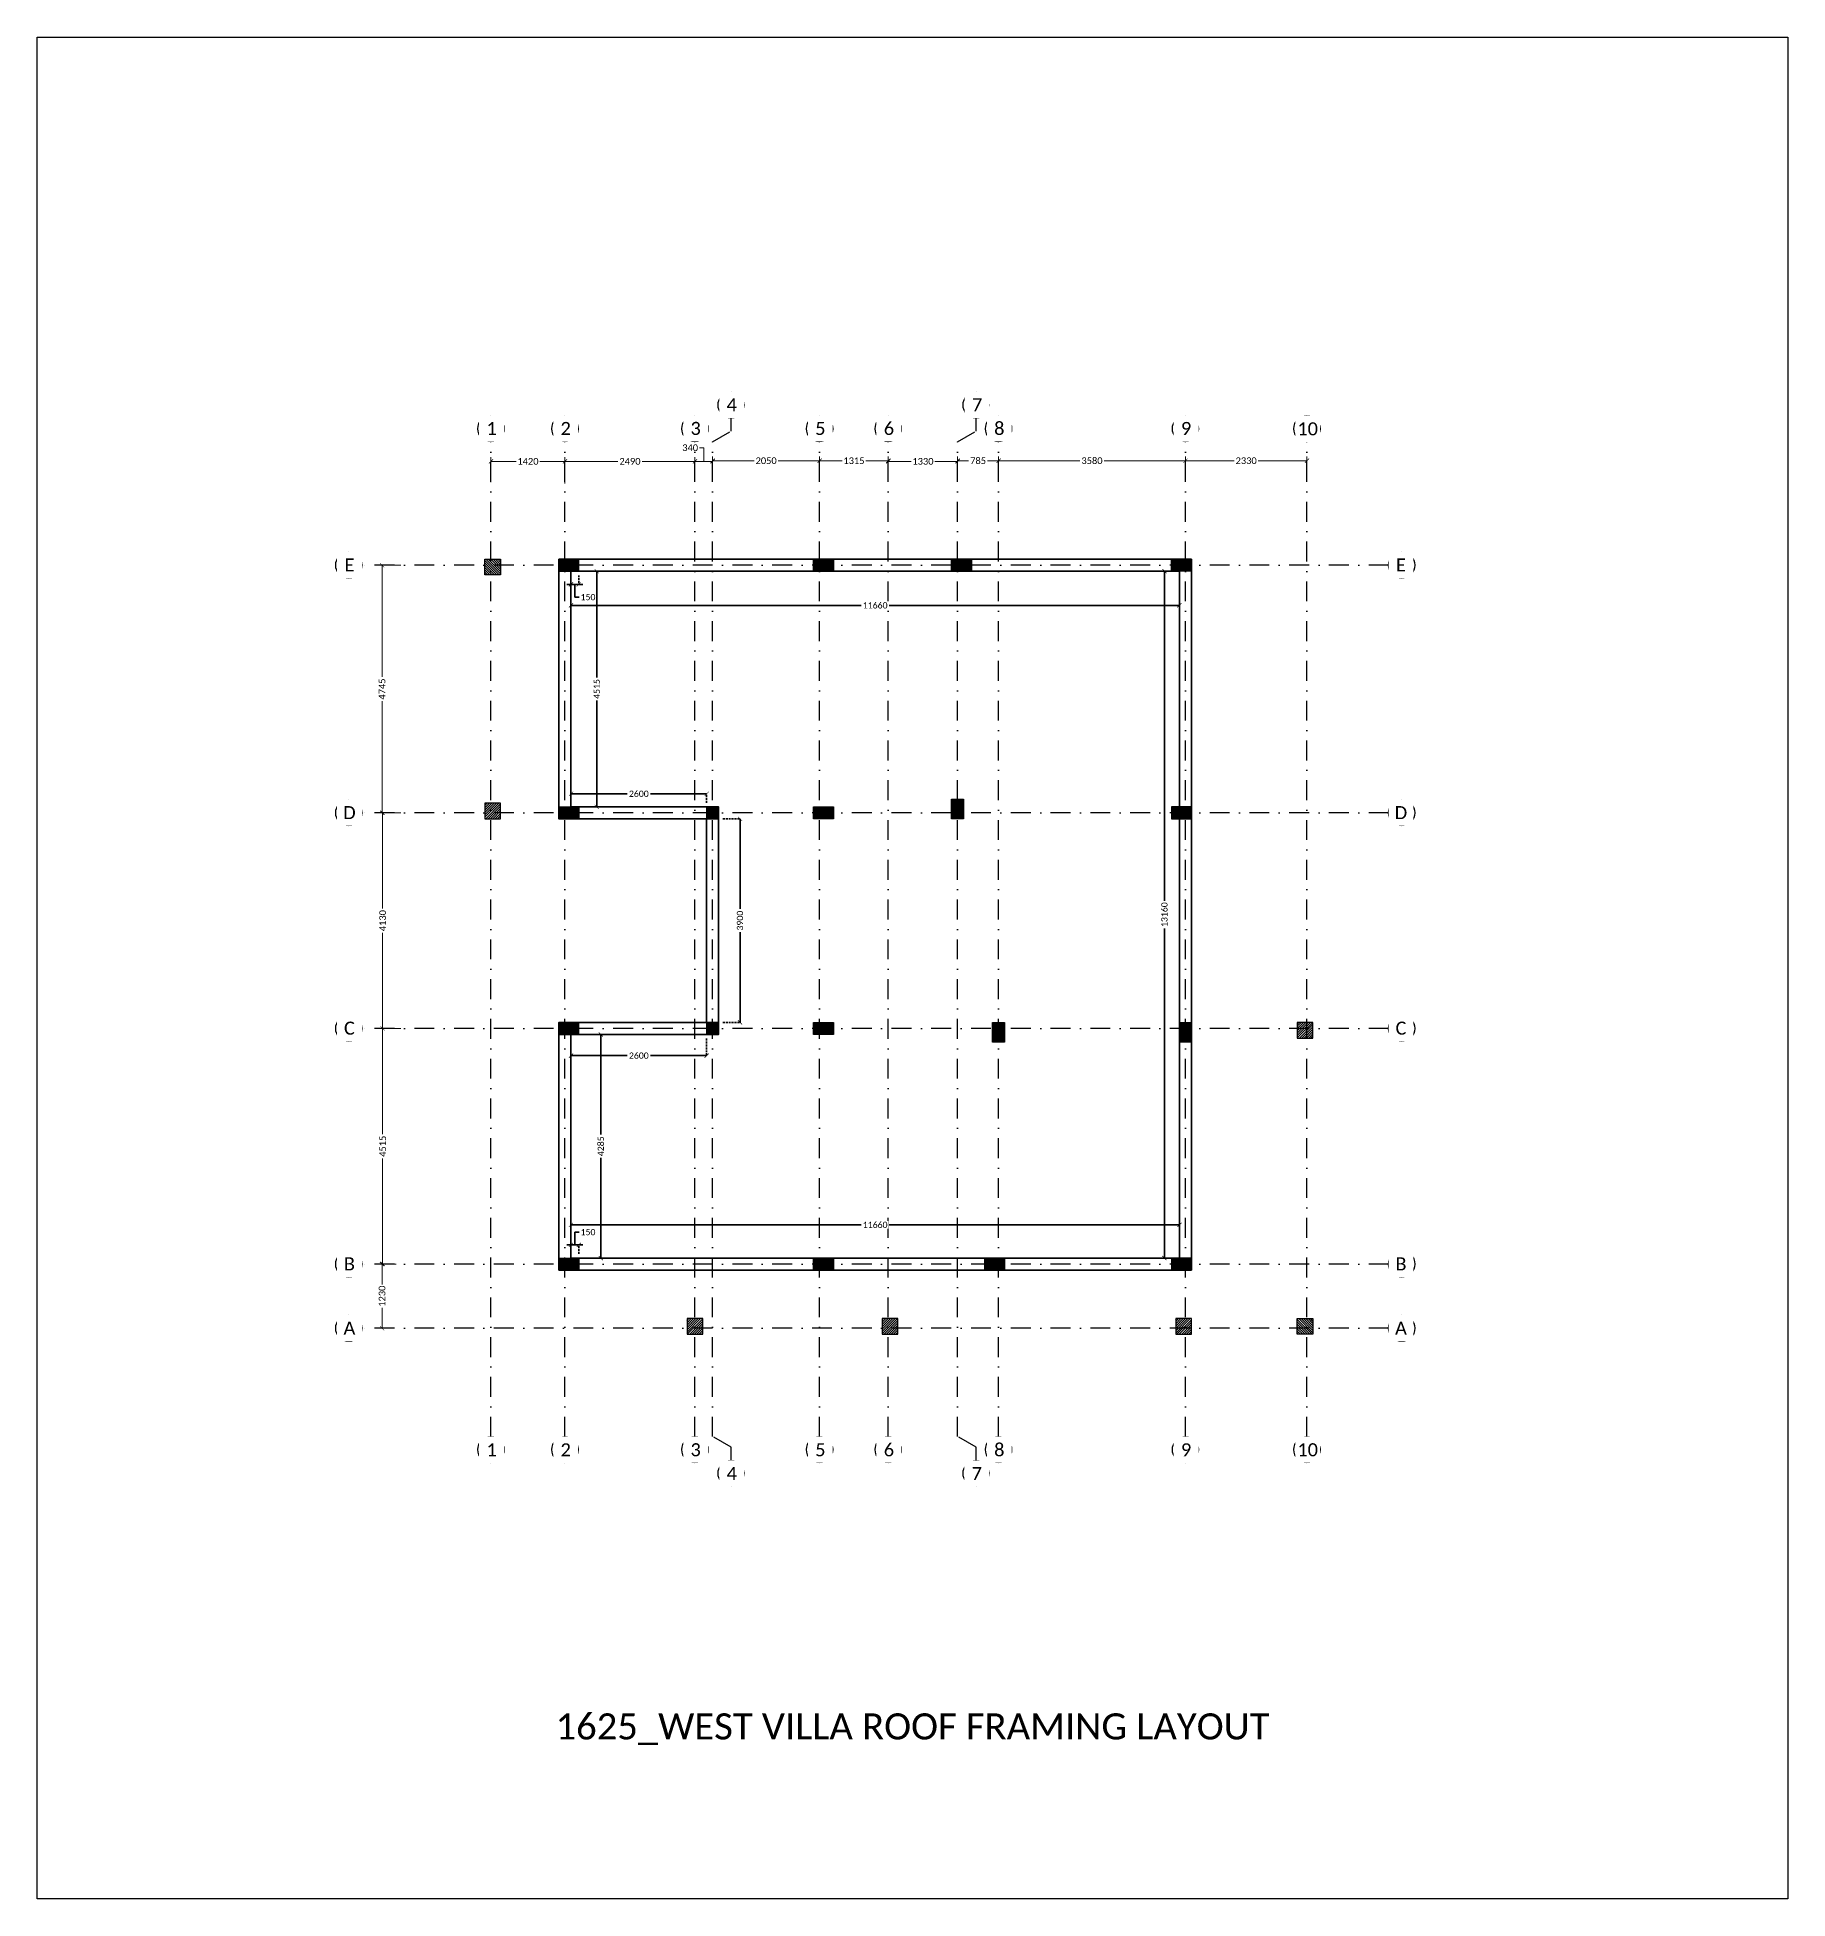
# Model space of a CAD drawing. Header units: millimetres. Extents: x -10000 to 124200, y -12045 to 23620.
# Drawn here: x 57100 to 90650, y -12045 to 23620 of the extents above; entities that cross this region are included whole.
import ezdxf

# ---------------------------------------------------------------- set-up
doc = ezdxf.new("R2010")
doc.units = ezdxf.units.MM
doc.header["$LTSCALE"] = 150
doc.linetypes.add('3BHK-W(SB)$0$HIDDEN', pattern=[0.375, 0.25, -0.125])
doc.linetypes.add('DASHDOTX2', pattern=[50.8, 25.4, -12.7, 0, -12.7])
for name, color, linetype in [('ad-Column', 3, 'Continuous'), ('ad-Column Hatch', 125, 'Continuous'), ('ad-Grid', 8, 'DASHDOTX2'), ('ad-RCC', 3, 'Continuous'), ('ad-RCC Hatch', 125, 'Continuous'), ('ad-Text', 7, 'Continuous'), ('ad-Text main', 7, 'Continuous')]:
    doc.layers.add(name, color=color, linetype=linetype)
doc.layers.add('ad-Dimension', color=5, linetype='Continuous', lineweight=0, true_color=0x0000ff)
doc.layers.add('ad-Framing', color=30, linetype='Continuous', lineweight=35, true_color=0xff7f00)
doc.styles.add('ROMANS-TITLE', font='arial.ttf', dxfattribs={"width": 0.8})
doc.styles.get("Standard").update_dxf_attribs({"font": 'calibril.ttf'})
doc.dimstyles.new('A-75-DIM-INT (Framing)', dxfattribs={"dimscale": 100, "dimtxt": 1.5, "dimasz": 1, "dimexe": 0, "dimexo": 0, "dimgap": 0.5, "dimtad": 0, "dimdec": 0, "dimdsep": 46, "dimtxsty": 'ROMANS-TITLE', "dimblk": 'ARCHTICK', "dimcen": 0.025, "dimclrd": 5, "dimclre": 5, "dimclrt": 256, "dimazin": 2, "dimtfac": 1, "dimtdec": 0, "dimtmove": 1, "dimatfit": 0, "dimldrblk": 'ARCHTICK', "dimfxl": 1, "dimtfill": 1, "dimtolj": 1, "dimtzin": 0, "dimarcsym": 0})

msp = doc.modelspace()

# ---------------------------------------------------------------- texts
at = {"layer": 'ad-Text', "insert": (73875, -8795), "char_height": 500, "width": 15117.12, "attachment_point": 5}
msp.add_mtext('\\pxt25;1625_WEST VILLA ROOF FRAMING LAYOUT', dxfattribs=at)

# ---------------------------------------------------------------- blocks, each defined once
blk = doc.blocks.new('A$Ca5209d01')
at = {"layer": 'ad-Framing'}
for points in [[(0, 0), (12120, 0), (12120, -13620), (0, -13620), (0, -8875), (2830, -8875), (2830, -4975), (0, -4975)], [(230, -230), (11890, -230), (11890, -13390), (230, -13390), (230, -9105), (3060, -9105), (3060, -4745), (230, -4745)]]:
    blk.add_lwpolyline(points, close=True, dxfattribs=at)
blk = doc.blocks.new('_ArchTick')
at = {"color": 0, "linetype": 'ByBlock', "const_width": 0.15}
blk.add_lwpolyline([(-0.5, -0.5), (0.5, 0.5)], dxfattribs=at)
blk = doc.blocks.new('*D79')
at = {"layer": 'ad-Dimension', "lineweight": -2, "transparency": 16777216}
for p, q in [((0, -253), (-80, -253)), ((75, -253), (75, -497)), ((150, -253), (230, -253)), ((75, -497), (155, -497))]:
    blk.add_line(p, q, dxfattribs=at)
at = {"layer": 'ad-Dimension', "linetype": '3BHK-W(SB)$0$HIDDEN', "lineweight": -2, "transparency": 16777216}
for p, q in [((0, -80), (0, -253)), ((150, -80), (150, -253))]:
    blk.add_line(p, q, dxfattribs=at)
at = {"layer": 'Defpoints', "color": 0, "transparency": 16777216}
for p in [(0, 0), (150, 0)]:
    blk.add_point(p, dxfattribs=at)
at = {"layer": 'ad-Dimension', "transparency": 16777216, "insert": (326, -497), "char_height": 120, "attachment_point": 5, "bg_fill": 3, "box_fill_scale": 1.1, "bg_fill_color": 256, "bg_fill_true_color": 13158600, "bg_fill_transparency": 0}
blk.add_mtext('\\A1;150', dxfattribs=at)
at = {"layer": 'ad-Dimension', "lineweight": -2, "transparency": 16777216}
blk.add_line((150, -253), (0, -253), dxfattribs=at)
blk.add_line((150, -253), (0, -253), dxfattribs=at)
at = {"layer": 'Defpoints', "color": 0, "transparency": 16777216}
blk.add_point((0, -253), dxfattribs=at)
at = {"layer": 'ad-Dimension', "lineweight": -2, "transparency": 16777216, "xscale": 80, "yscale": 80, "zscale": 80}
blk.add_blockref('_ArchTick', (0, -253), dxfattribs=at)
at = {"layer": 'ad-Dimension', "lineweight": -2, "transparency": 16777216, "xscale": 80, "yscale": 80, "zscale": 80, "rotation": 180}
blk.add_blockref('_ArchTick', (150, -253), dxfattribs=at)
blk = doc.blocks.new('*D80')
at = {"layer": 'ad-Dimension', "lineweight": -2, "transparency": 16777216}
for p, q in [((75, -12907), (75, -12663)), ((75, -12663), (155, -12663)), ((0, -12907), (-80, -12907)), ((150, -12907), (230, -12907))]:
    blk.add_line(p, q, dxfattribs=at)
at = {"layer": 'ad-Dimension', "linetype": '3BHK-W(SB)$0$HIDDEN', "lineweight": -2, "transparency": 16777216}
for p, q in [((0, -13080), (0, -12907)), ((150, -13080), (150, -12907))]:
    blk.add_line(p, q, dxfattribs=at)
at = {"layer": 'Defpoints', "color": 0, "transparency": 16777216}
for p in [(0, -13160), (150, -13160)]:
    blk.add_point(p, dxfattribs=at)
at = {"layer": 'ad-Dimension', "transparency": 16777216, "insert": (326, -12663), "char_height": 120, "attachment_point": 5, "bg_fill": 3, "box_fill_scale": 1.1, "bg_fill_color": 256, "bg_fill_true_color": 13158600, "bg_fill_transparency": 0}
blk.add_mtext('\\A1;150', dxfattribs=at)
at = {"layer": 'ad-Dimension', "lineweight": -2, "transparency": 16777216}
blk.add_line((150, -12907), (0, -12907), dxfattribs=at)
blk.add_line((150, -12907), (0, -12907), dxfattribs=at)
at = {"layer": 'Defpoints', "color": 0, "transparency": 16777216}
blk.add_point((0, -12907), dxfattribs=at)
at = {"layer": 'ad-Dimension', "lineweight": -2, "transparency": 16777216, "xscale": 80, "yscale": 80, "zscale": 80}
blk.add_blockref('_ArchTick', (0, -12907), dxfattribs=at)
at = {"layer": 'ad-Dimension', "lineweight": -2, "transparency": 16777216, "xscale": 80, "yscale": 80, "zscale": 80, "rotation": 180}
blk.add_blockref('_ArchTick', (150, -12907), dxfattribs=at)
blk = doc.blocks.new('*D81')
at = {"layer": 'ad-Dimension', "linetype": '3BHK-W(SB)$0$HIDDEN', "lineweight": -2, "transparency": 16777216}
for p, q in [((0, -80), (0, -655)), ((11660, -80), (11660, -655))]:
    blk.add_line(p, q, dxfattribs=at)
at = {"layer": 'ad-Dimension', "lineweight": -2, "transparency": 16777216}
for p, q in [((0, -655), (5563, -655)), ((11660, -655), (6097, -655))]:
    blk.add_line(p, q, dxfattribs=at)
at = {"layer": 'Defpoints', "color": 0, "transparency": 16777216}
for p in [(0, 0), (11660, 0), (0, -655)]:
    blk.add_point(p, dxfattribs=at)
at = {"layer": 'ad-Dimension', "lineweight": -2, "transparency": 16777216, "xscale": 80, "yscale": 80, "zscale": 80, "rotation": 180}
blk.add_blockref('_ArchTick', (0, -655), dxfattribs=at)
at = {"layer": 'ad-Dimension', "lineweight": -2, "transparency": 16777216, "xscale": 80, "yscale": 80, "zscale": 80}
blk.add_blockref('_ArchTick', (11660, -655), dxfattribs=at)
at = {"layer": 'ad-Dimension', "transparency": 16777216, "insert": (5830, -655), "char_height": 120, "attachment_point": 5, "bg_fill": 3, "box_fill_scale": 1.1, "bg_fill_color": 256, "bg_fill_true_color": 13158600, "bg_fill_transparency": 0}
blk.add_mtext('\\A1;11660', dxfattribs=at)
blk = doc.blocks.new('*D82')
at = {"layer": 'ad-Dimension', "linetype": '3BHK-W(SB)$0$HIDDEN', "lineweight": -2, "transparency": 16777216}
for p, q in [((11580, 0), (11373, 0)), ((11580, -13160), (11373, -13160))]:
    blk.add_line(p, q, dxfattribs=at)
at = {"layer": 'ad-Dimension', "lineweight": -2, "transparency": 16777216}
for p, q in [((11373, 0), (11373, -6313)), ((11373, -13160), (11373, -6847))]:
    blk.add_line(p, q, dxfattribs=at)
at = {"layer": 'Defpoints', "color": 0, "transparency": 16777216}
for p in [(11660, 0), (11373, -13160), (11660, -13160)]:
    blk.add_point(p, dxfattribs=at)
at = {"layer": 'ad-Dimension', "lineweight": -2, "transparency": 16777216, "xscale": 80, "yscale": 80, "zscale": 80}
for p, rotation in [((11373, 0), 90), ((11373, -13160), 270)]:
    blk.add_blockref('_ArchTick', p, dxfattribs=dict(at, rotation=rotation))
at = {"layer": 'ad-Dimension', "transparency": 16777216, "insert": (11373, -6580), "char_height": 120, "attachment_point": 5, "rotation": 90, "bg_fill": 3, "box_fill_scale": 1.1, "bg_fill_color": 256, "bg_fill_true_color": 13158600, "bg_fill_transparency": 0}
blk.add_mtext('\\A1;13160', dxfattribs=at)
blk = doc.blocks.new('*D83')
at = {"layer": 'ad-Dimension', "linetype": '3BHK-W(SB)$0$HIDDEN', "lineweight": -2, "transparency": 16777216}
for p, q in [((0, -13080), (0, -12524)), ((11660, -13080), (11660, -12524))]:
    blk.add_line(p, q, dxfattribs=at)
at = {"layer": 'ad-Dimension', "lineweight": -2, "transparency": 16777216}
for p, q in [((0, -12524), (5563, -12524)), ((11660, -12524), (6097, -12524))]:
    blk.add_line(p, q, dxfattribs=at)
at = {"layer": 'Defpoints', "color": 0, "transparency": 16777216}
for p in [(11660, -12524), (0, -13160), (11660, -13160)]:
    blk.add_point(p, dxfattribs=at)
at = {"layer": 'ad-Dimension', "lineweight": -2, "transparency": 16777216, "xscale": 80, "yscale": 80, "zscale": 80, "rotation": 180}
blk.add_blockref('_ArchTick', (0, -12524), dxfattribs=at)
at = {"layer": 'ad-Dimension', "lineweight": -2, "transparency": 16777216, "xscale": 80, "yscale": 80, "zscale": 80}
blk.add_blockref('_ArchTick', (11660, -12524), dxfattribs=at)
at = {"layer": 'ad-Dimension', "transparency": 16777216, "insert": (5830, -12524), "char_height": 120, "attachment_point": 5, "bg_fill": 3, "box_fill_scale": 1.1, "bg_fill_color": 256, "bg_fill_true_color": 13158600, "bg_fill_transparency": 0}
blk.add_mtext('\\A1;11660', dxfattribs=at)
blk = doc.blocks.new('*D84')
at = {"layer": 'ad-Dimension', "linetype": '3BHK-W(SB)$0$HIDDEN', "lineweight": -2, "transparency": 16777216}
for p, q in [((80, -8875), (571, -8875)), ((80, -13160), (571, -13160))]:
    blk.add_line(p, q, dxfattribs=at)
at = {"layer": 'ad-Dimension', "lineweight": -2, "transparency": 16777216}
for p, q in [((571, -8875), (571, -10795)), ((571, -13160), (571, -11240))]:
    blk.add_line(p, q, dxfattribs=at)
at = {"layer": 'Defpoints', "color": 0, "transparency": 16777216}
for p in [(0, -8875), (0, -13160), (571, -13160)]:
    blk.add_point(p, dxfattribs=at)
at = {"layer": 'ad-Dimension', "lineweight": -2, "transparency": 16777216, "xscale": 80, "yscale": 80, "zscale": 80}
for p, rotation in [((571, -8875), 90), ((571, -13160), 270)]:
    blk.add_blockref('_ArchTick', p, dxfattribs=dict(at, rotation=rotation))
at = {"layer": 'ad-Dimension', "transparency": 16777216, "insert": (571, -11018), "char_height": 120, "attachment_point": 5, "rotation": 90, "bg_fill": 3, "box_fill_scale": 1.1, "bg_fill_color": 256, "bg_fill_true_color": 13158600, "bg_fill_transparency": 0}
blk.add_mtext('\\A1;4285', dxfattribs=at)
blk = doc.blocks.new('*D85')
at = {"layer": 'ad-Dimension', "linetype": '3BHK-W(SB)$0$HIDDEN', "lineweight": -2, "transparency": 16777216}
for p, q in [((0, -8955), (0, -9282)), ((2600, -8955), (2600, -9282))]:
    blk.add_line(p, q, dxfattribs=at)
at = {"layer": 'ad-Dimension', "lineweight": -2, "transparency": 16777216}
for p, q in [((0, -9282), (1078, -9282)), ((2600, -9282), (1522, -9282))]:
    blk.add_line(p, q, dxfattribs=at)
at = {"layer": 'Defpoints', "color": 0, "transparency": 16777216}
for p in [(0, -8875), (2600, -8875), (2600, -9282)]:
    blk.add_point(p, dxfattribs=at)
at = {"layer": 'ad-Dimension', "lineweight": -2, "transparency": 16777216, "xscale": 80, "yscale": 80, "zscale": 80, "rotation": 180}
blk.add_blockref('_ArchTick', (0, -9282), dxfattribs=at)
at = {"layer": 'ad-Dimension', "lineweight": -2, "transparency": 16777216, "xscale": 80, "yscale": 80, "zscale": 80}
blk.add_blockref('_ArchTick', (2600, -9282), dxfattribs=at)
at = {"layer": 'ad-Dimension', "transparency": 16777216, "insert": (1300, -9282), "char_height": 120, "attachment_point": 5, "bg_fill": 3, "box_fill_scale": 1.1, "bg_fill_color": 256, "bg_fill_true_color": 13158600, "bg_fill_transparency": 0}
blk.add_mtext('\\A1;2600', dxfattribs=at)
blk = doc.blocks.new('*D86')
at = {"layer": 'ad-Dimension', "linetype": '3BHK-W(SB)$0$HIDDEN', "lineweight": -2, "transparency": 16777216}
for p, q in [((2910, -4745), (3239, -4745)), ((2910, -8645), (3239, -8645))]:
    blk.add_line(p, q, dxfattribs=at)
at = {"layer": 'ad-Dimension', "lineweight": -2, "transparency": 16777216}
for p, q in [((3239, -4745), (3239, -6472)), ((3239, -8645), (3239, -6918))]:
    blk.add_line(p, q, dxfattribs=at)
at = {"layer": 'Defpoints', "color": 0, "transparency": 16777216}
for p in [(2830, -4745), (3239, -4745), (2830, -8645)]:
    blk.add_point(p, dxfattribs=at)
at = {"layer": 'ad-Dimension', "lineweight": -2, "transparency": 16777216, "xscale": 80, "yscale": 80, "zscale": 80}
for p, rotation in [((3239, -4745), 90), ((3239, -8645), 270)]:
    blk.add_blockref('_ArchTick', p, dxfattribs=dict(at, rotation=rotation))
at = {"layer": 'ad-Dimension', "transparency": 16777216, "insert": (3239, -6695), "char_height": 120, "attachment_point": 5, "rotation": 90, "bg_fill": 3, "box_fill_scale": 1.1, "bg_fill_color": 256, "bg_fill_true_color": 13158600, "bg_fill_transparency": 0}
blk.add_mtext('\\A1;3900', dxfattribs=at)
blk = doc.blocks.new('*D87')
at = {"layer": 'ad-Dimension', "linetype": '3BHK-W(SB)$0$HIDDEN', "lineweight": -2, "transparency": 16777216}
for p, q in [((0, -4435), (0, -4265)), ((2600, -4435), (2600, -4265))]:
    blk.add_line(p, q, dxfattribs=at)
at = {"layer": 'ad-Dimension', "lineweight": -2, "transparency": 16777216}
for p, q in [((0, -4265), (1078, -4265)), ((2600, -4265), (1522, -4265))]:
    blk.add_line(p, q, dxfattribs=at)
at = {"layer": 'Defpoints', "color": 0, "transparency": 16777216}
for p in [(2600, -4265), (0, -4515), (2600, -4515)]:
    blk.add_point(p, dxfattribs=at)
at = {"layer": 'ad-Dimension', "lineweight": -2, "transparency": 16777216, "xscale": 80, "yscale": 80, "zscale": 80, "rotation": 180}
blk.add_blockref('_ArchTick', (0, -4265), dxfattribs=at)
at = {"layer": 'ad-Dimension', "lineweight": -2, "transparency": 16777216, "xscale": 80, "yscale": 80, "zscale": 80}
blk.add_blockref('_ArchTick', (2600, -4265), dxfattribs=at)
at = {"layer": 'ad-Dimension', "transparency": 16777216, "insert": (1300, -4265), "char_height": 120, "attachment_point": 5, "bg_fill": 3, "box_fill_scale": 1.1, "bg_fill_color": 256, "bg_fill_true_color": 13158600, "bg_fill_transparency": 0}
blk.add_mtext('\\A1;2600', dxfattribs=at)
blk = doc.blocks.new('*D88')
at = {"layer": 'ad-Dimension', "linetype": '3BHK-W(SB)$0$HIDDEN', "lineweight": -2, "transparency": 16777216}
for p, q in [((80, 0), (493, 0)), ((80, -4515), (493, -4515))]:
    blk.add_line(p, q, dxfattribs=at)
at = {"layer": 'ad-Dimension', "lineweight": -2, "transparency": 16777216}
for p, q in [((493, 0), (493, -2035)), ((493, -4515), (493, -2480))]:
    blk.add_line(p, q, dxfattribs=at)
at = {"layer": 'Defpoints', "color": 0, "transparency": 16777216}
for p in [(0, 0), (493, 0), (0, -4515)]:
    blk.add_point(p, dxfattribs=at)
at = {"layer": 'ad-Dimension', "lineweight": -2, "transparency": 16777216, "xscale": 80, "yscale": 80, "zscale": 80}
for p, rotation in [((493, 0), 90), ((493, -4515), 270)]:
    blk.add_blockref('_ArchTick', p, dxfattribs=dict(at, rotation=rotation))
at = {"layer": 'ad-Dimension', "transparency": 16777216, "insert": (493, -2257), "char_height": 120, "attachment_point": 5, "rotation": 90, "bg_fill": 3, "box_fill_scale": 1.1, "bg_fill_color": 256, "bg_fill_true_color": 13158600, "bg_fill_transparency": 0}
blk.add_mtext('\\A1;4515', dxfattribs=at)
blk = doc.blocks.new('zw$6AA0')
at = {"layer": 'ad-Column Hatch', "transparency": 33554687}
h = blk.add_hatch(color=256, dxfattribs=at)
h.dxf.hatch_style = 1
h.paths.add_polyline_path([(0, -230), (380, -230), (380, 0), (0, 0)])
at = {"layer": 'ad-Column'}
blk.add_lwpolyline([(0, -230), (380, -230), (380, 0), (0, 0)], close=True, dxfattribs=at)
blk = doc.blocks.new('zw$C199')
at = {"layer": 'ad-Column Hatch', "transparency": 33554687}
h = blk.add_hatch(color=256, dxfattribs=at)
h.dxf.hatch_style = 1
h.paths.add_polyline_path([(0, 0), (230, 0), (230, 230), (0, 230)])
at = {"layer": 'ad-Column'}
blk.add_lwpolyline([(0, 0), (230, 0), (230, 230), (0, 230)], close=True, dxfattribs=at)
blk = doc.blocks.new('A$C42b14ea2')
at = {"layer": 'ad-RCC Hatch', "transparency": 33554687}
h = blk.add_hatch(dxfattribs=at)
h.set_pattern_fill('ANSI31', color=256, scale=10)
h.set_pattern_definition([(45, (13250, 8645), (-22.45064, 22.45064), [])])
h.paths.add_polyline_path([(0, 0), (300, 0), (300, 300), (0, 300)])
at = {"layer": 'ad-RCC'}
blk.add_lwpolyline([(0, 0), (300, 0), (300, 300), (0, 300)], close=True, dxfattribs=at)
blk = doc.blocks.new('1625W_Columns')
at = {"layer": 'ad-Column'}
for name, p, rotation in [('zw$6AA0', (0, 13620), 359.9999999999993), ('zw$C199', (2830, 8645), 359.9999999999999), ('zw$6AA0', (12120, 8645), 179.9999999999998), ('zw$6AA0', (0, 4745), 359.9999999999993), ('zw$C199', (2830, 4515), 359.9999999999999), ('zw$6AA0', (12120, 0), 179.9999999999998)]:
    blk.add_blockref(name, p, dxfattribs=dict(at, rotation=rotation))
at = {"layer": 'ad-Column', "xscale": -1}
for p, rotation in [((5260, 13620), 359.9999999999999), ((7905, 13620), 359.9999999999999), ((12120, 13620), 359.9999999999999), ((7755, 8645), 270), ((0, 8645), 179.9999999999999), ((5260, 8875), 359.9999999999999), ((4880, 4515), 180), ((8540, 4365), 270), ((12120, 4365), 270), ((0, 0), 179.9999999999999), ((4880, 0), 180), ((8160, 0), 180)]:
    blk.add_blockref('zw$6AA0', p, dxfattribs=dict(at, rotation=rotation))
at = {"layer": 'ad-RCC', "xscale": -1, "rotation": 180}
blk.add_blockref('A$C42b14ea2', (-1420, 13620), dxfattribs=at)
at = {"layer": 'ad-RCC'}
for p in [(-1420, 8645), (2455, -1230), (6195, -1230), (11820, -1230)]:
    blk.add_blockref('A$C42b14ea2', p, dxfattribs=at)
at = {"layer": 'ad-RCC', "rotation": 180}
blk.add_blockref('A$C42b14ea2', (14450, 4745), dxfattribs=at)
at = {"layer": 'ad-RCC', "xscale": -1}
blk.add_blockref('A$C42b14ea2', (14450, -1230), dxfattribs=at)
blk = doc.blocks.new('*D233')
at = {"layer": 'ad-Dimension', "lineweight": -2}
for p, q in [((115, 15070), (115, 15574)), ((115, 15494), (1128, 15494)), ((2605, 15494), (1592, 15494)), ((2605, 15194), (2605, 15574))]:
    blk.add_line(p, q, dxfattribs=at)
at = {"layer": 'Defpoints', "color": 0}
for p in [(2605, 15494), (115, 14990), (2605, 15114)]:
    blk.add_point(p, dxfattribs=at)
at = {"layer": 'ad-Dimension', "lineweight": -2, "xscale": 80, "yscale": 80, "zscale": 80, "rotation": 180}
blk.add_blockref('_ArchTick', (115, 15494), dxfattribs=at)
at = {"layer": 'ad-Dimension', "lineweight": -2, "xscale": 80, "yscale": 80, "zscale": 80}
blk.add_blockref('_ArchTick', (2605, 15494), dxfattribs=at)
at = {"layer": 'ad-Dimension', "insert": (1360, 15494), "char_height": 128, "attachment_point": 5, "bg_fill": 3, "box_fill_scale": 1.1, "bg_fill_color": 257, "bg_fill_transparency": 0}
blk.add_mtext('\\A1;2490', dxfattribs=at)
blk = doc.blocks.new('*D234')
at = {"layer": 'ad-Dimension', "lineweight": -2}
for p, q in [((2695, 15755), (2775, 15755)), ((2775, 15755), (2775, 15494)), ((2605, 15171), (2605, 15574)), ((2605, 15494), (2945, 15494)), ((2945, 15194), (2945, 15574))]:
    blk.add_line(p, q, dxfattribs=at)
at = {"layer": 'Defpoints', "color": 0}
for p in [(2945, 15494), (2605, 15091), (2945, 15114)]:
    blk.add_point(p, dxfattribs=at)
at = {"layer": 'ad-Dimension', "lineweight": -2, "xscale": 80, "yscale": 80, "zscale": 80, "rotation": 180}
blk.add_blockref('_ArchTick', (2605, 15494), dxfattribs=at)
at = {"layer": 'ad-Dimension', "lineweight": -2, "xscale": 80, "yscale": 80, "zscale": 80}
blk.add_blockref('_ArchTick', (2945, 15494), dxfattribs=at)
at = {"layer": 'ad-Dimension', "insert": (2514, 15755), "char_height": 128, "attachment_point": 5, "bg_fill": 3, "box_fill_scale": 1.1, "bg_fill_color": 257, "bg_fill_transparency": 0}
blk.add_mtext('\\A1;340', dxfattribs=at)
blk = doc.blocks.new('*D235')
at = {"layer": 'ad-Dimension', "lineweight": -2}
for p, q in [((2945, 15206), (2945, 15586)), ((2945, 15506), (3738, 15506)), ((4995, 15506), (4202, 15506)), ((4995, 15206), (4995, 15586))]:
    blk.add_line(p, q, dxfattribs=at)
at = {"layer": 'Defpoints', "color": 0}
for p in [(4995, 15506), (2945, 15126), (4995, 15126)]:
    blk.add_point(p, dxfattribs=at)
at = {"layer": 'ad-Dimension', "lineweight": -2, "xscale": 80, "yscale": 80, "zscale": 80, "rotation": 180}
blk.add_blockref('_ArchTick', (2945, 15506), dxfattribs=at)
at = {"layer": 'ad-Dimension', "lineweight": -2, "xscale": 80, "yscale": 80, "zscale": 80}
blk.add_blockref('_ArchTick', (4995, 15506), dxfattribs=at)
at = {"layer": 'ad-Dimension', "insert": (3970, 15506), "char_height": 128, "attachment_point": 5, "bg_fill": 3, "box_fill_scale": 1.1, "bg_fill_color": 257, "bg_fill_transparency": 0}
blk.add_mtext('\\A1;2050', dxfattribs=at)
blk = doc.blocks.new('*D236')
at = {"layer": 'ad-Dimension', "lineweight": -2}
for p, q in [((4995, 15105), (4995, 15586)), ((4995, 15506), (5427, 15506)), ((6310, 15506), (5878, 15506)), ((6310, 15206), (6310, 15586))]:
    blk.add_line(p, q, dxfattribs=at)
at = {"layer": 'Defpoints', "color": 0}
for p in [(6310, 15506), (4995, 15025), (6310, 15126)]:
    blk.add_point(p, dxfattribs=at)
at = {"layer": 'ad-Dimension', "lineweight": -2, "xscale": 80, "yscale": 80, "zscale": 80, "rotation": 180}
blk.add_blockref('_ArchTick', (4995, 15506), dxfattribs=at)
at = {"layer": 'ad-Dimension', "lineweight": -2, "xscale": 80, "yscale": 80, "zscale": 80}
blk.add_blockref('_ArchTick', (6310, 15506), dxfattribs=at)
at = {"layer": 'ad-Dimension', "insert": (5653, 15506), "char_height": 128, "attachment_point": 5, "bg_fill": 3, "box_fill_scale": 1.1, "bg_fill_color": 257, "bg_fill_transparency": 0}
blk.add_mtext('\\A1;1315', dxfattribs=at)
blk = doc.blocks.new('*D237')
at = {"layer": 'ad-Dimension', "lineweight": -2}
for p, q in [((7640, 15206), (7640, 15586)), ((7640, 15506), (7851, 15506)), ((8425, 15506), (8214, 15506)), ((8425, 15206), (8425, 15586))]:
    blk.add_line(p, q, dxfattribs=at)
at = {"layer": 'Defpoints', "color": 0}
for p in [(8425, 15506), (7640, 15126), (8425, 15126)]:
    blk.add_point(p, dxfattribs=at)
at = {"layer": 'ad-Dimension', "lineweight": -2, "xscale": 80, "yscale": 80, "zscale": 80, "rotation": 180}
blk.add_blockref('_ArchTick', (7640, 15506), dxfattribs=at)
at = {"layer": 'ad-Dimension', "lineweight": -2, "xscale": 80, "yscale": 80, "zscale": 80}
blk.add_blockref('_ArchTick', (8425, 15506), dxfattribs=at)
at = {"layer": 'ad-Dimension', "insert": (8032, 15506), "char_height": 128, "attachment_point": 5, "bg_fill": 3, "box_fill_scale": 1.1, "bg_fill_color": 257, "bg_fill_transparency": 0}
blk.add_mtext('\\A1;785', dxfattribs=at)
blk = doc.blocks.new('*D238')
at = {"layer": 'ad-Dimension', "lineweight": -2}
for p, q in [((8425, 15206), (8425, 15586)), ((8425, 15506), (9984, 15506)), ((12005, 15506), (10446, 15506)), ((12005, 15206), (12005, 15586))]:
    blk.add_line(p, q, dxfattribs=at)
at = {"layer": 'Defpoints', "color": 0}
for p in [(12005, 15506), (8425, 15126), (12005, 15126)]:
    blk.add_point(p, dxfattribs=at)
at = {"layer": 'ad-Dimension', "lineweight": -2, "xscale": 80, "yscale": 80, "zscale": 80, "rotation": 180}
blk.add_blockref('_ArchTick', (8425, 15506), dxfattribs=at)
at = {"layer": 'ad-Dimension', "lineweight": -2, "xscale": 80, "yscale": 80, "zscale": 80}
blk.add_blockref('_ArchTick', (12005, 15506), dxfattribs=at)
at = {"layer": 'ad-Dimension', "insert": (10215, 15506), "char_height": 128, "attachment_point": 5, "bg_fill": 3, "box_fill_scale": 1.1, "bg_fill_color": 257, "bg_fill_transparency": 0}
blk.add_mtext('\\A1;3580', dxfattribs=at)
blk = doc.blocks.new('*D226')
at = {"layer": 'ad-Dimension', "lineweight": -2}
for p, q in [((12005, 15206), (12005, 15586)), ((12005, 15506), (12938, 15506)), ((14335, 15506), (13402, 15506)), ((14335, 15206), (14335, 15586))]:
    blk.add_line(p, q, dxfattribs=at)
at = {"layer": 'Defpoints', "color": 0}
for p in [(14335, 15506), (12005, 15126), (14335, 15126)]:
    blk.add_point(p, dxfattribs=at)
at = {"layer": 'ad-Dimension', "lineweight": -2, "xscale": 80, "yscale": 80, "zscale": 80, "rotation": 180}
blk.add_blockref('_ArchTick', (12005, 15506), dxfattribs=at)
at = {"layer": 'ad-Dimension', "lineweight": -2, "xscale": 80, "yscale": 80, "zscale": 80}
blk.add_blockref('_ArchTick', (14335, 15506), dxfattribs=at)
at = {"layer": 'ad-Dimension', "insert": (13170, 15506), "char_height": 128, "attachment_point": 5, "bg_fill": 3, "box_fill_scale": 1.1, "bg_fill_color": 257, "bg_fill_transparency": 0}
blk.add_mtext('\\A1;2330', dxfattribs=at)
blk = doc.blocks.new('*D227')
at = {"layer": 'ad-Dimension', "lineweight": -2}
for p, q in [((-3032, 13505), (-3471, 13505)), ((-3391, 13505), (-3391, 11367)), ((-3391, 8760), (-3391, 10898)), ((-3032, 8760), (-3471, 8760))]:
    blk.add_line(p, q, dxfattribs=at)
at = {"layer": 'Defpoints', "color": 0}
for p in [(-2952, 13505), (-3391, 8760), (-2952, 8760)]:
    blk.add_point(p, dxfattribs=at)
at = {"layer": 'ad-Dimension', "lineweight": -2, "xscale": 80, "yscale": 80, "zscale": 80}
for p, rotation in [((-3391, 13505), 90), ((-3391, 8760), 270)]:
    blk.add_blockref('_ArchTick', p, dxfattribs=dict(at, rotation=rotation))
at = {"layer": 'ad-Dimension', "insert": (-3391, 11132), "char_height": 128, "attachment_point": 5, "rotation": 90, "bg_fill": 3, "box_fill_scale": 1.1, "bg_fill_color": 257, "bg_fill_transparency": 0}
blk.add_mtext('\\A1;4745', dxfattribs=at)
blk = doc.blocks.new('*D228')
at = {"layer": 'ad-Dimension', "lineweight": -2}
for p, q in [((-3032, 8760), (-3460, 8760)), ((-3380, 8760), (-3380, 6928)), ((-3380, 4630), (-3380, 6462)), ((-3132, 4630), (-3460, 4630))]:
    blk.add_line(p, q, dxfattribs=at)
at = {"layer": 'Defpoints', "color": 0}
for p in [(-2952, 8760), (-3380, 4630), (-3052, 4630)]:
    blk.add_point(p, dxfattribs=at)
at = {"layer": 'ad-Dimension', "lineweight": -2, "xscale": 80, "yscale": 80, "zscale": 80}
for p, rotation in [((-3380, 8760), 90), ((-3380, 4630), 270)]:
    blk.add_blockref('_ArchTick', p, dxfattribs=dict(at, rotation=rotation))
at = {"layer": 'ad-Dimension', "insert": (-3380, 6695), "char_height": 128, "attachment_point": 5, "rotation": 90, "bg_fill": 3, "box_fill_scale": 1.1, "bg_fill_color": 257, "bg_fill_transparency": 0}
blk.add_mtext('\\A1;4130', dxfattribs=at)
blk = doc.blocks.new('*D229')
at = {"layer": 'ad-Dimension', "lineweight": -2}
for p, q in [((-3032, 4630), (-3460, 4630)), ((-3380, 4630), (-3380, 2607)), ((-3380, 115), (-3380, 2138)), ((-3132, 115), (-3460, 115))]:
    blk.add_line(p, q, dxfattribs=at)
at = {"layer": 'Defpoints', "color": 0}
for p in [(-2952, 4630), (-3380, 115), (-3052, 115)]:
    blk.add_point(p, dxfattribs=at)
at = {"layer": 'ad-Dimension', "lineweight": -2, "xscale": 80, "yscale": 80, "zscale": 80}
for p, rotation in [((-3380, 4630), 90), ((-3380, 115), 270)]:
    blk.add_blockref('_ArchTick', p, dxfattribs=dict(at, rotation=rotation))
at = {"layer": 'ad-Dimension', "insert": (-3380, 2372), "char_height": 128, "attachment_point": 5, "rotation": 90, "bg_fill": 3, "box_fill_scale": 1.1, "bg_fill_color": 257, "bg_fill_transparency": 0}
blk.add_mtext('\\A1;4515', dxfattribs=at)
blk = doc.blocks.new('*D230')
at = {"layer": 'ad-Dimension', "lineweight": -2}
for p, q in [((-3121, 115), (-3471, 115)), ((-3391, 115), (-3391, -275)), ((-3391, -1115), (-3391, -725)), ((-3210, -1115), (-3471, -1115))]:
    blk.add_line(p, q, dxfattribs=at)
at = {"layer": 'Defpoints', "color": 0}
for p in [(-3041, 115), (-3391, -1115), (-3130, -1115)]:
    blk.add_point(p, dxfattribs=at)
at = {"layer": 'ad-Dimension', "lineweight": -2, "xscale": 80, "yscale": 80, "zscale": 80}
for p, rotation in [((-3391, 115), 90), ((-3391, -1115), 270)]:
    blk.add_blockref('_ArchTick', p, dxfattribs=dict(at, rotation=rotation))
at = {"layer": 'ad-Dimension', "insert": (-3391, -500), "char_height": 128, "attachment_point": 5, "rotation": 90, "bg_fill": 3, "box_fill_scale": 1.1, "bg_fill_color": 257, "bg_fill_transparency": 0}
blk.add_mtext('\\A1;1230', dxfattribs=at)
blk = doc.blocks.new('*D231')
at = {"layer": 'ad-Dimension', "lineweight": -2}
for p, q in [((-1305, 15096), (-1305, 15574)), ((-1305, 15494), (-820, 15494)), ((115, 15494), (-370, 15494)), ((115, 15070), (115, 15574))]:
    blk.add_line(p, q, dxfattribs=at)
at = {"layer": 'Defpoints', "color": 0}
for p in [(-1305, 15494), (-1305, 15016), (115, 14990)]:
    blk.add_point(p, dxfattribs=at)
at = {"layer": 'ad-Dimension', "lineweight": -2, "xscale": 80, "yscale": 80, "zscale": 80, "rotation": 180}
blk.add_blockref('_ArchTick', (-1305, 15494), dxfattribs=at)
at = {"layer": 'ad-Dimension', "lineweight": -2, "xscale": 80, "yscale": 80, "zscale": 80}
blk.add_blockref('_ArchTick', (115, 15494), dxfattribs=at)
at = {"layer": 'ad-Dimension', "insert": (-595, 15494), "char_height": 128, "attachment_point": 5, "bg_fill": 3, "box_fill_scale": 1.1, "bg_fill_color": 257, "bg_fill_transparency": 0}
blk.add_mtext('\\A1;1420', dxfattribs=at)
blk = doc.blocks.new('*D232')
at = {"layer": 'ad-Dimension', "lineweight": -2}
for p, q in [((6310, 15194), (6310, 15574)), ((6310, 15494), (6750, 15494)), ((7640, 15494), (7200, 15494)), ((7640, 15171), (7640, 15574))]:
    blk.add_line(p, q, dxfattribs=at)
at = {"layer": 'Defpoints', "color": 0}
for p in [(7640, 15494), (6310, 15114), (7640, 15091)]:
    blk.add_point(p, dxfattribs=at)
at = {"layer": 'ad-Dimension', "lineweight": -2, "xscale": 80, "yscale": 80, "zscale": 80, "rotation": 180}
blk.add_blockref('_ArchTick', (6310, 15494), dxfattribs=at)
at = {"layer": 'ad-Dimension', "lineweight": -2, "xscale": 80, "yscale": 80, "zscale": 80}
blk.add_blockref('_ArchTick', (7640, 15494), dxfattribs=at)
at = {"layer": 'ad-Dimension', "insert": (6975, 15494), "char_height": 128, "attachment_point": 5, "bg_fill": 3, "box_fill_scale": 1.1, "bg_fill_color": 257, "bg_fill_transparency": 0}
blk.add_mtext('\\A1;1330', dxfattribs=at)
blk = doc.blocks.new('A$C6fc84288')
at = {"layer": 'ad-Dimension'}
for base, p1, p2, picture, middle in [((0, -252.8), (150, 0), (0, 0), '*D79', (195, -496.6)), ((0, -12907.2), (150, -13160), (0, -13160), '*D80', (195, -12663.4))]:
    dim = blk.add_linear_dim(base=base, p1=p1, p2=p2, angle=180, dimstyle='A-75-DIM-INT (Framing)', override={"dimscale": 80, "dimexo": 1, "dimtxsty": 'Standard', "dimblk": 'ArchTick', "dimclrd": 256, "dimclre": 256, "dimfxl": 10, "dimtfill": 1, "dimtfillclr": 0}, dxfattribs=at)
    dim.commit()
    dim.dimension.update_dxf_attribs({"geometry": picture, "text_midpoint": middle, "dimtype": 128})
dim = blk.add_linear_dim(base=(2600, -4265.5), p1=(0, -4515), p2=(2600, -4515), dimstyle='A-75-DIM-INT (Framing)', override={"dimscale": 80, "dimexo": 1, "dimtxsty": 'Standard', "dimblk": 'ArchTick', "dimclrd": 256, "dimclre": 256, "dimfxl": 10, "dimtfill": 1, "dimtfillclr": 0}, dxfattribs=at)
dim.commit()
dim.dimension.update_dxf_attribs({"geometry": '*D87', "text_midpoint": (1300, -4265.5)})
dim = blk.add_linear_dim(base=(3239.1, -4745), p1=(2830, -8645), p2=(2830, -4745), angle=90, dimstyle='A-75-DIM-INT (Framing)', override={"dimscale": 80, "dimexo": 1, "dimtxsty": 'Standard', "dimblk": 'ArchTick', "dimclrd": 256, "dimclre": 256, "dimfxl": 10, "dimtfill": 1, "dimtfillclr": 0}, dxfattribs=at)
dim.commit()
dim.dimension.update_dxf_attribs({"geometry": '*D86', "text_midpoint": (3239.1, -6695)})
dim = blk.add_linear_dim(base=(0, -655.4), p1=(11660, 0), p2=(0, 0), dimstyle='A-75-DIM-INT (Framing)', override={"dimscale": 80, "dimexo": 1, "dimtxsty": 'Standard', "dimblk": 'ArchTick', "dimclrd": 256, "dimclre": 256, "dimfxl": 10, "dimtfill": 1, "dimtfillclr": 0}, dxfattribs=at)
dim.commit()
dim.dimension.update_dxf_attribs({"geometry": '*D81', "text_midpoint": (5830, -655.4)})
for base, p1, p2, picture, middle in [((493.4, 0), (0, -4515), (0, 0), '*D88', (493.4, -2257.5)), ((11372.8, -13160), (11660, 0), (11660, -13160), '*D82', (11372.8, -6580))]:
    dim = blk.add_linear_dim(base=base, p1=p1, p2=p2, angle=90, dimstyle='A-75-DIM-INT (Framing)', override={"dimscale": 80, "dimexo": 1, "dimtxsty": 'Standard', "dimblk": 'ArchTick', "dimclrd": 256, "dimclre": 256, "dimfxl": 10, "dimtfill": 1, "dimtfillclr": 0}, dxfattribs=at)
    dim.commit()
    dim.dimension.update_dxf_attribs({"geometry": picture, "text_midpoint": middle})
dim = blk.add_linear_dim(base=(11660, -12523.7), p1=(0, -13160), p2=(11660, -13160), dimstyle='A-75-DIM-INT (Framing)', override={"dimscale": 80, "dimexo": 1, "dimtxsty": 'Standard', "dimblk": 'ArchTick', "dimclrd": 256, "dimclre": 256, "dimfxl": 10, "dimtfill": 1, "dimtfillclr": 0}, dxfattribs=at)
dim.commit()
dim.dimension.update_dxf_attribs({"geometry": '*D83', "text_midpoint": (5830, -12523.7)})
dim = blk.add_linear_dim(base=(571.1, -13160), p1=(0, -8875), p2=(0, -13160), angle=90, dimstyle='A-75-DIM-INT (Framing)', override={"dimscale": 80, "dimexo": 1, "dimtxsty": 'Standard', "dimblk": 'ArchTick', "dimclrd": 256, "dimclre": 256, "dimfxl": 10, "dimtfill": 1, "dimtfillclr": 0}, dxfattribs=at)
dim.commit()
dim.dimension.update_dxf_attribs({"geometry": '*D84', "text_midpoint": (571.1, -11017.5)})
dim = blk.add_linear_dim(base=(2600, -9282.2), p1=(0, -8875), p2=(2600, -8875), dimstyle='A-75-DIM-INT (Framing)', override={"dimscale": 80, "dimexo": 1, "dimtxsty": 'Standard', "dimblk": 'ArchTick', "dimclrd": 256, "dimclre": 256, "dimfxl": 10, "dimtfill": 1, "dimtfillclr": 0}, dxfattribs=at)
dim.commit()
dim.dimension.update_dxf_attribs({"geometry": '*D85', "text_midpoint": (1300, -9282.2)})
blk = doc.blocks.new('1625W_Grid')
at = {"layer": 'ad-Grid', "ltscale": 0.1}
for points in [[(3298.6, -3643.6), (3298.6, -3393.6), (2945, -3190), (2945, 15870), (3298.6, 16073.6), (3298.6, 16323.6)], [(-1305, -3190), (-1305, 15870)], [(115, -3190), (115, 15870)], [(2605, -3190), (2605, 15870)], [(8425, -3190), (8425, 15870)], [(12005, -3190), (12005, 15870)], [(14335, -3190), (14335, 15870)]]:
    blk.add_lwpolyline(points, dxfattribs=at)
at = {"layer": 'ad-Grid', "color": 7, "linetype": 'ByBlock'}
for centre in [(3298.6, 16573.6), (7993.6, 16573.6), (-1305, 16120), (115, 16120), (2605, 16120), (4995, 16120), (6310, 16120), (8425, 16120), (12005, 16120), (14335, 16120), (-4030, 13505), (16150, 13505), (-4030, 8760), (16150, 8760), (-4030, 4630), (16150, 4630), (-4030, 115), (16150, 115), (-4030, -1115), (16150, -1115), (-1305, -3440), (115, -3440), (2605, -3440), (4995, -3440), (6310, -3440), (8425, -3440), (12005, -3440), (14335, -3440), (3298.6, -3893.6), (7993.6, -3893.6)]:
    blk.add_circle(centre, 250, dxfattribs=at)
at = {"layer": 'ad-Text main', "char_height": 250, "width": 227.385, "attachment_point": 5, "bg_fill": 2}
for s, insert in [('{\\fCalibri|b0|i0|c0|p34;4}', (3312, 16577.6)), ('{\\fCalibri|b0|i0|c0|p34;7}', (8013.8, 16577.5)), ('{\\fCalibri|b0|i0|c0|p34;1}', (-1291.5, 16124)), ('{\\fCalibri|b0|i0|c0|p34;2}', (128.5, 16124)), ('{\\fCalibri|b0|i0|c0|p34;3}', (2618.5, 16124)), ('{\\fCalibri|b0|i0|c0|p34;9}', (12018.5, 16124)), ('{\\fCalibri|b0|i0|c0|p34;10}', (14348.5, 16116)), ('{\\fCalibri|b0|i0|c0|p34;E}', (-4016.5, 13509)), ('{\\fCalibri|b0|i0|c0|p34;D}', (-4016.5, 8764)), ('{\\fCalibri|b0|i0|c0|p34;C}', (-4016.5, 4634)), ('{\\fCalibri|b0|i0|c0|p34;B}', (-4016.5, 119)), ('{\\fCalibri|b0|i0|c0|p34;A}', (-4016.5, -1111)), ('{\\fCalibri|b0|i0|c0|p34;1}', (-1291.5, -3444)), ('{\\fCalibri|b0|i0|c0|p34;2}', (128.5, -3444)), ('{\\fCalibri|b0|i0|c0|p34;3}', (2618.5, -3444)), ('{\\fCalibri|b0|i0|c0|p34;9}', (12018.5, -3444)), ('{\\fCalibri|b0|i0|c0|p34;10}', (14348.5, -3444)), ('{\\fCalibri|b0|i0|c0|p34;4}', (3312, -3897.6)), ('{\\fCalibri|b0|i0|c0|p34;7}', (8007, -3897.6))]:
    blk.add_mtext(s, dxfattribs=dict(at, insert=insert))
at = {"layer": 'ad-Dimension'}
for base, p1, p2, picture, middle in [((2605, 15494.3), (115, 14989.9), (2605, 15114.2), '*D233', (1360, 15494.3)), ((8425, 15506.2), (7640, 15126.1), (8425, 15126.1), '*D237', (8032.5, 15506.2))]:
    dim = blk.add_linear_dim(base=base, p1=p1, p2=p2, dimstyle='A-75-DIM-INT (Framing)', override={"dimscale": 80, "dimblk": 'ArchTick', "dimclrd": 256, "dimclre": 256, "dimfxl": 10, "dimtfill": 1, "dimtfillclr": 0}, dxfattribs=at)
    dim.commit()
    dim.dimension.update_dxf_attribs({"geometry": picture, "text_midpoint": middle})
at = {"layer": 'ad-Grid', "ltscale": 0.1}
for points in [[(7993.6, -3643.6), (7993.6, -3393.6), (7640, -3190), (7640, 15870), (7993.6, 16073.6), (7993.6, 16323.6)], [(15900, 13505), (-3780, 13505)], [(15900, 8760), (-3780, 8760)], [(15900, 4630), (-3780, 4630)], [(15900, 115), (-3780, 115)], [(15900, -1115), (-3780, -1115)]]:
    blk.add_lwpolyline(points, dxfattribs=at)
at = {"layer": 'ad-Text main', "char_height": 250, "width": 227.385, "attachment_point": 5, "bg_fill": 2}
for insert in [(8438.5, 16124), (8438.5, -3444)]:
    blk.add_mtext('{\\fCalibri|b0|i0|c0|p34;8}', dxfattribs=dict(at, insert=insert))
at = {"layer": 'ad-Dimension'}
dim = blk.add_linear_dim(base=(2945, 15494.3), p1=(2605, 15091.2), p2=(2945, 15114.2), dimstyle='A-75-DIM-INT (Framing)', override={"dimscale": 80, "dimblk": 'ArchTick', "dimclrd": 256, "dimclre": 256, "dimfxl": 10, "dimtfill": 1, "dimtfillclr": 0}, dxfattribs=at)
dim.commit()
dim.dimension.update_dxf_attribs({"geometry": '*D234', "text_midpoint": (2655.2, 15754.6), "dimtype": 128})
for base, p1, p2, override, picture, middle in [((-1305, 15493.5), (115, 14989.9), (-1305, 15015.8), {"dimscale": 80, "dimclrd": 256, "dimclre": 256, "dimfxl": 10}, '*D231', (-595, 15493.5)), ((12005, 15506.2), (8425, 15126.1), (12005, 15126.1), {"dimscale": 80, "dimblk": 'ArchTick', "dimclrd": 256, "dimclre": 256, "dimfxl": 10, "dimtfill": 1, "dimtfillclr": 0}, '*D238', (10215, 15506.2))]:
    dim = blk.add_linear_dim(base=base, p1=p1, p2=p2, dimstyle='A-75-DIM-INT (Framing)', override=override, dxfattribs=at)
    dim.commit()
    dim.dimension.update_dxf_attribs({"geometry": picture, "text_midpoint": middle})
at = {"layer": 'ad-Text main', "char_height": 250, "width": 227.385, "attachment_point": 5, "bg_fill": 2}
for s, insert in [('{\\fCalibri|b0|i0|c0|p34;E}', (16136.5, 13509)), ('{\\fCalibri|b0|i0|c0|p34;D}', (16136.5, 8764)), ('{\\fCalibri|b0|i0|c0|p34;C}', (16136.5, 4634)), ('{\\fCalibri|b0|i0|c0|p34;B}', (16136.5, 119)), ('{\\fCalibri|b0|i0|c0|p34;A}', (16136.5, -1111))]:
    blk.add_mtext(s, dxfattribs=dict(at, insert=insert))
at = {"layer": 'ad-Dimension'}
for base, p1, p2, picture, middle in [((4995, 15506.2), (2945, 15126.1), (4995, 15126.1), '*D235', (3970, 15506.2)), ((14335, 15506.2), (12005, 15126.1), (14335, 15126.1), '*D226', (13170, 15506.2))]:
    dim = blk.add_linear_dim(base=base, p1=p1, p2=p2, dimstyle='A-75-DIM-INT (Framing)', override={"dimscale": 80, "dimblk": 'ArchTick', "dimclrd": 256, "dimclre": 256, "dimfxl": 10, "dimtfill": 1, "dimtfillclr": 0}, dxfattribs=at)
    dim.commit()
    dim.dimension.update_dxf_attribs({"geometry": picture, "text_midpoint": middle})
dim = blk.add_linear_dim(base=(-3391.3, 8760), p1=(-2952, 13505), p2=(-2952, 8760), angle=90, dimstyle='A-75-DIM-INT (Framing)', override={"dimscale": 80, "dimclrd": 256, "dimclre": 256, "dimfxl": 10}, dxfattribs=at)
dim.commit()
dim.dimension.update_dxf_attribs({"geometry": '*D227', "text_midpoint": (-3391.3, 11132.5)})
dim = blk.add_linear_dim(base=(6310, 15506.2), p1=(4995, 15024.8), p2=(6310, 15126.1), dimstyle='A-75-DIM-INT (Framing)', override={"dimscale": 80, "dimblk": 'ArchTick', "dimclrd": 256, "dimclre": 256, "dimfxl": 10, "dimtfill": 1, "dimtfillclr": 0}, dxfattribs=at)
dim.commit()
dim.dimension.update_dxf_attribs({"geometry": '*D236', "text_midpoint": (5652.5, 15506.2)})
dim = blk.add_linear_dim(base=(-3380.2, 4630), p1=(-2952, 8760), p2=(-3052.1, 4630), angle=90, dimstyle='A-75-DIM-INT (Framing)', override={"dimscale": 80, "dimblk": 'ArchTick', "dimclrd": 256, "dimclre": 256, "dimfxl": 10, "dimtfill": 1, "dimtfillclr": 0}, dxfattribs=at)
dim.commit()
dim.dimension.update_dxf_attribs({"geometry": '*D228', "text_midpoint": (-3380.2, 6695)})
at = {"layer": 'ad-Grid', "ltscale": 0.1}
for points in [[(4995, -3190), (4995, 15870)], [(6310, -3190), (6310, 15870)]]:
    blk.add_lwpolyline(points, dxfattribs=at)
at = {"layer": 'ad-Dimension'}
dim = blk.add_linear_dim(base=(-3380.2, 115), p1=(-2952, 4630), p2=(-3052.1, 115), angle=90, dimstyle='A-75-DIM-INT (Framing)', override={"dimscale": 80, "dimblk": 'ArchTick', "dimclrd": 256, "dimclre": 256, "dimfxl": 10, "dimtfill": 1, "dimtfillclr": 0}, dxfattribs=at)
dim.commit()
dim.dimension.update_dxf_attribs({"geometry": '*D229', "text_midpoint": (-3380.2, 2372.5)})
at = {"layer": 'ad-Text main', "char_height": 250, "width": 227.385, "attachment_point": 5, "bg_fill": 2}
for s, insert in [('{\\fCalibri|b0|i0|c0|p34;5}', (5008.5, 16124)), ('{\\fCalibri|b0|i0|c0|p34;6}', (6323.5, 16124)), ('{\\fCalibri|b0|i0|c0|p34;5}', (5008.5, -3444)), ('{\\fCalibri|b0|i0|c0|p34;6}', (6323.5, -3444))]:
    blk.add_mtext(s, dxfattribs=dict(at, insert=insert))
at = {"layer": 'ad-Dimension'}
dim = blk.add_linear_dim(base=(7640, 15494.3), p1=(6310, 15114.2), p2=(7640, 15091.2), dimstyle='A-75-DIM-INT (Framing)', override={"dimscale": 80, "dimclrd": 256, "dimclre": 256, "dimfxl": 10}, dxfattribs=at)
dim.commit()
dim.dimension.update_dxf_attribs({"geometry": '*D232', "text_midpoint": (6975, 15494.3)})
dim = blk.add_linear_dim(base=(-3391.3, -1115), p1=(-3041, 115), p2=(-3130.1, -1115), angle=90, dimstyle='A-75-DIM-INT (Framing)', override={"dimscale": 80, "dimclrd": 256, "dimclre": 256, "dimfxl": 10}, dxfattribs=at)
dim.commit()
dim.dimension.update_dxf_attribs({"geometry": '*D230', "text_midpoint": (-3391.3, -500)})

# ---------------------------------------------------------------- block references
at = {"layer": 'ad-Dimension'}
msp.add_blockref('1625W_Grid', (67100, 0), dxfattribs=at)

msp.set_redraw_order([(e.dxf.handle, doc.entitydb.next_handle()) for e in msp.query("TEXT MTEXT ATTDEF DIMENSION ARC_DIMENSION")])  # texts and dimensions are drawn at this point

# ---------------------------------------------------------------- next in the draw order: linework, layer by layer
msp.add_lwpolyline([(57100, 23620), (90650, 23620), (90650, -12045), (57100, -12045)], close=True)

# ---------------------------------------------------------------- next in the draw order: block references
at = {"layer": 'ad-Framing'}
msp.add_blockref('A$Ca5209d01', (67100, 13620), dxfattribs=at)

# ---------------------------------------------------------------- next in the draw order: block references
msp.add_blockref('A$C6fc84288', (67330, 13390), dxfattribs=at)

# ---------------------------------------------------------------- next in the draw order: block references
at = {"layer": 'ad-Dimension'}
msp.add_blockref('1625W_Columns', (67100, 0), dxfattribs=at)

doc.saveas('drawing.dxf')
